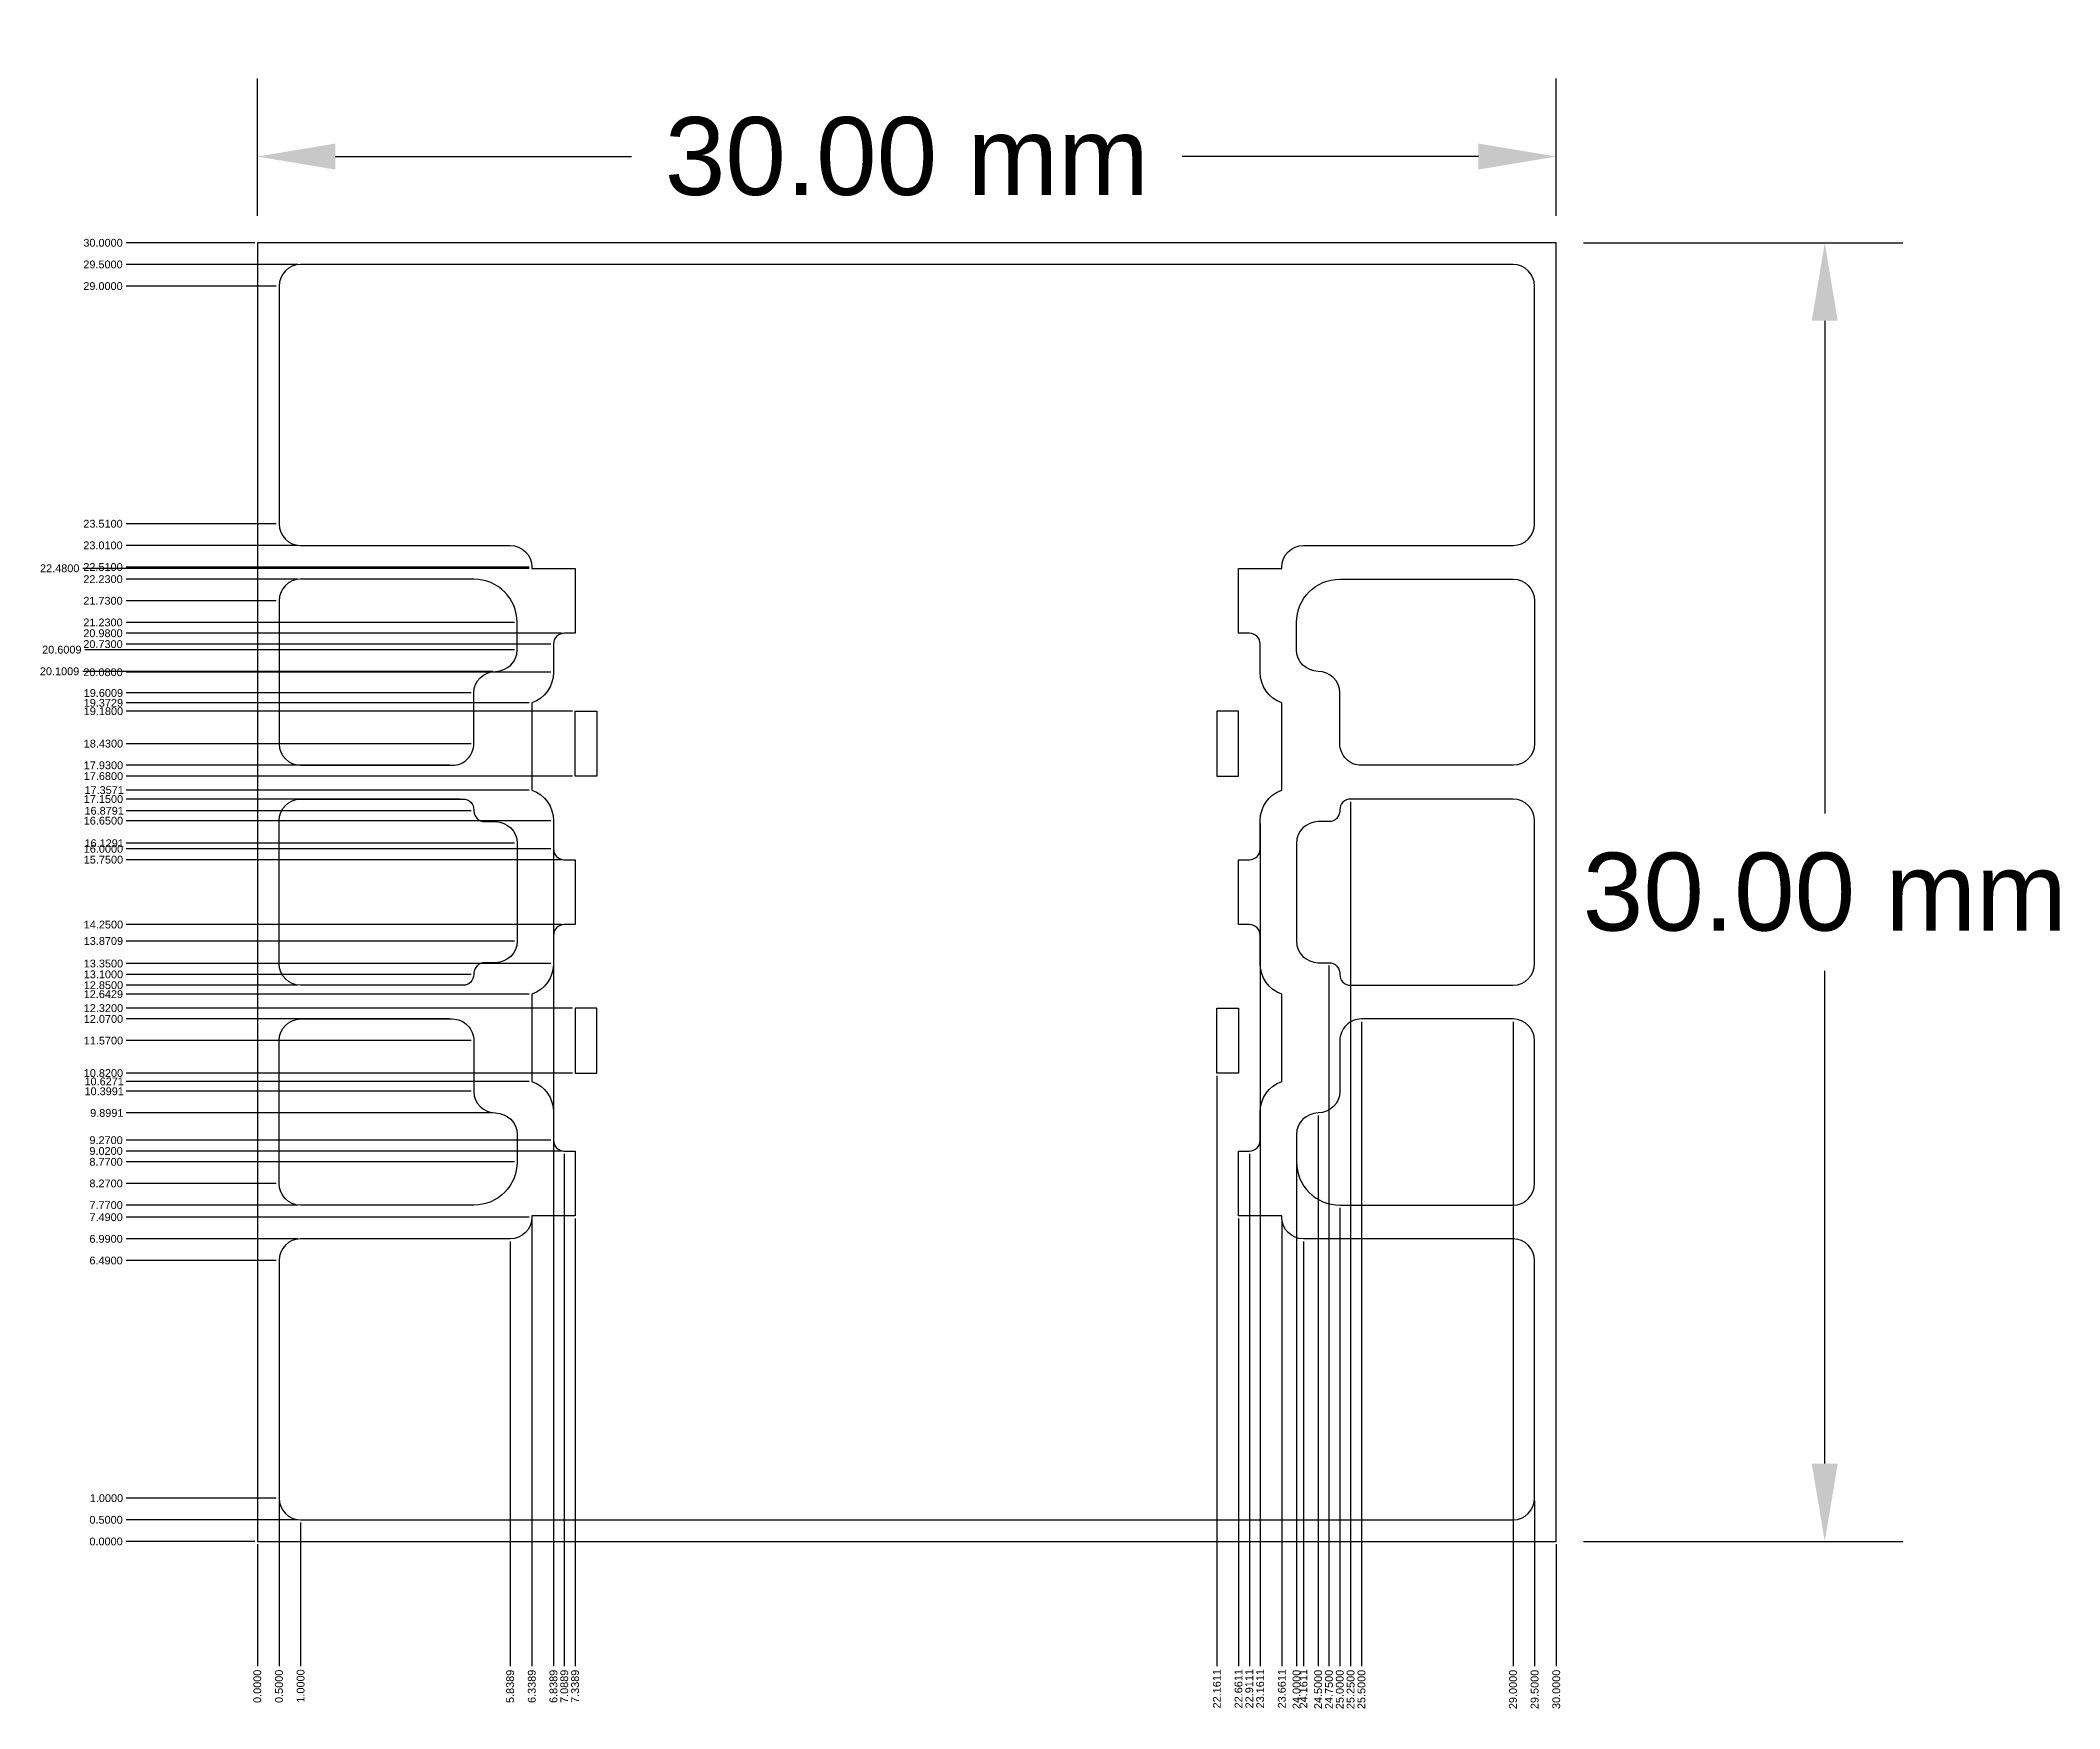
# Model space of a CAD drawing. Header units: inches. Extents: x -5 to 41.6, y -3.9 to 34.7.
import ezdxf

# ---------------------------------------------------------------- set-up
doc = ezdxf.new("R2010")
doc.units = ezdxf.units.IN
doc.header["$MEASUREMENT"] = 0
for name, color, linetype in [('glassOutline', 7, 'Continuous'), ('notes', 3, 'Continuous'), ('TC-etch-lines-chemical', 1, 'Continuous')]:
    doc.layers.add(name, color=color, linetype=linetype)
doc.styles.get("Standard").update_dxf_attribs({"font": 'arial.ttf'})
doc.dimstyles.get("Standard").update_dxf_attribs({"dimtxt": 0.18, "dimasz": 0.18, "dimexe": 0.18, "dimexo": 0.0625, "dimgap": 0.09, "dimtad": 0, "dimtih": 1, "dimtoh": 1, "dimdec": 4, "dimzin": 0, "dimdsep": 46, "dimtxsty": 'Standard', "dimcen": -0.09, "dimadec": 0, "dimazin": 0, "dimtfac": 1, "dimtdec": 4, "dimtofl": 0, "dimtmove": 0, "dimatfit": 3, "dimfxl": 1, "dimtolj": 1, "dimtzin": 0, "dimarcsym": 0})

msp = doc.modelspace()

# ---------------------------------------------------------------- blocks, each defined once
blk = doc.blocks.new('*D1')
at = {"layer": 'Defpoints', "color": 0, "transparency": 16777216}
for p in [(30, 30), (30, 0), (36.2, 0)]:
    blk.add_point(p, dxfattribs=at)
at = {"layer": 'notes', "color": 0, "lineweight": -2, "transparency": 16777216}
for p, q in [((30.625, 30), (38, 30)), ((36.2, 28.2), (36.2, 16.82)), ((36.2, 1.8), (36.2, 13.18)), ((30.625, 0), (38, 0))]:
    blk.add_line(p, q, dxfattribs=at)
at = {"layer": 'notes', "color": 0, "transparency": 16777216}
for points in [[(36.5, 28.2), (35.9, 28.2), (36.2, 30)], [(35.9, 1.8), (36.5, 1.8), (36.2, 0)]]:
    blk.add_solid(points, dxfattribs=at)
at = {"layer": 'notes', "color": 0, "transparency": 16777216, "insert": (36.2, 15), "char_height": 1.8, "attachment_point": 5}
blk.add_mtext('\\A1;30.00 mm', dxfattribs=at)
blk = doc.blocks.new('*D2')
at = {"layer": 'Defpoints', "color": 0, "transparency": 16777216}
for p in [(30, 31.993), (0, 30), (30, 30)]:
    blk.add_point(p, dxfattribs=at)
at = {"layer": 'notes', "color": 0, "lineweight": -2, "transparency": 16777216}
for p, q in [((0, 30.625), (0, 33.793)), ((30, 30.625), (30, 33.793)), ((1.8, 31.993), (8.644, 31.993)), ((28.2, 31.993), (21.356, 31.993))]:
    blk.add_line(p, q, dxfattribs=at)
at = {"layer": 'notes', "color": 0, "transparency": 16777216}
for points in [[(1.8, 32.293), (1.8, 31.693), (0, 31.993)], [(28.2, 31.693), (28.2, 32.293), (30, 31.993)]]:
    blk.add_solid(points, dxfattribs=at)
at = {"layer": 'notes', "color": 0, "transparency": 16777216, "insert": (15, 31.993), "char_height": 1.8, "attachment_point": 5}
blk.add_mtext('\\A1;30.00 mm', dxfattribs=at)
blk = doc.blocks.new('*D148')
at = {"layer": 'Defpoints', "color": 0, "transparency": 16777216}
for p in [(-3.03, 0), (0, 0), (0, 0)]:
    blk.add_point(p, dxfattribs=at)
at = {"layer": 'notes', "color": 0, "lineweight": -2, "transparency": 16777216}
blk.add_line((-0.062, 0), (-3.03, 0), dxfattribs=at)
at = {"layer": 'notes', "color": 0, "transparency": 16777216, "insert": (-3.494, 0), "char_height": 0.18, "attachment_point": 5}
blk.add_mtext('\\A1;0.0000', dxfattribs=at)
blk = doc.blocks.new('*D149')
at = {"layer": 'Defpoints', "color": 0, "transparency": 16777216}
for p in [(-3.03, 0.5), (1, 0.5), (0, 0)]:
    blk.add_point(p, dxfattribs=at)
at = {"layer": 'notes', "color": 0, "lineweight": -2, "transparency": 16777216}
blk.add_line((0.938, 0.5), (-3.03, 0.5), dxfattribs=at)
at = {"layer": 'notes', "color": 0, "transparency": 16777216, "insert": (-3.494, 0.5), "char_height": 0.18, "attachment_point": 5}
blk.add_mtext('\\A1;0.5000', dxfattribs=at)
blk = doc.blocks.new('*D150')
at = {"layer": 'Defpoints', "color": 0, "transparency": 16777216}
for p in [(-3.03, 1), (0.5, 1), (0, 0)]:
    blk.add_point(p, dxfattribs=at)
at = {"layer": 'notes', "color": 0, "lineweight": -2, "transparency": 16777216}
blk.add_line((0.438, 1), (-3.03, 1), dxfattribs=at)
at = {"layer": 'notes', "color": 0, "transparency": 16777216, "insert": (-3.485, 1), "char_height": 0.18, "attachment_point": 5}
blk.add_mtext('\\A1;1.0000', dxfattribs=at)
blk = doc.blocks.new('*D151')
at = {"layer": 'Defpoints', "color": 0, "transparency": 16777216}
for p in [(-3.03, 6.49), (0.5, 6.49), (0, 0)]:
    blk.add_point(p, dxfattribs=at)
at = {"layer": 'notes', "color": 0, "lineweight": -2, "transparency": 16777216}
blk.add_line((0.438, 6.49), (-3.03, 6.49), dxfattribs=at)
at = {"layer": 'notes', "color": 0, "transparency": 16777216, "insert": (-3.494, 6.49), "char_height": 0.18, "attachment_point": 5}
blk.add_mtext('\\A1;6.4900', dxfattribs=at)
blk = doc.blocks.new('*D152')
at = {"layer": 'Defpoints', "color": 0, "transparency": 16777216}
for p in [(-3.03, 6.99), (1, 6.99), (0, 0)]:
    blk.add_point(p, dxfattribs=at)
at = {"layer": 'notes', "color": 0, "lineweight": -2, "transparency": 16777216}
blk.add_line((0.938, 6.99), (-3.03, 6.99), dxfattribs=at)
at = {"layer": 'notes', "color": 0, "transparency": 16777216, "insert": (-3.494, 6.99), "char_height": 0.18, "attachment_point": 5}
blk.add_mtext('\\A1;6.9900', dxfattribs=at)
blk = doc.blocks.new('*D153')
at = {"layer": 'Defpoints', "color": 0, "transparency": 16777216}
for p in [(-3.03, 7.49), (6.339, 7.49), (0, 0)]:
    blk.add_point(p, dxfattribs=at)
at = {"layer": 'notes', "color": 0, "lineweight": -2, "transparency": 16777216}
blk.add_line((6.276, 7.49), (-3.03, 7.49), dxfattribs=at)
at = {"layer": 'notes', "color": 0, "transparency": 16777216, "insert": (-3.493, 7.49), "char_height": 0.18, "attachment_point": 5}
blk.add_mtext('\\A1;7.4900', dxfattribs=at)
blk = doc.blocks.new('*D155')
at = {"layer": 'Defpoints', "color": 0, "transparency": 16777216}
for p in [(-3.03, 7.77), (1, 7.77), (0, 0)]:
    blk.add_point(p, dxfattribs=at)
at = {"layer": 'notes', "color": 0, "lineweight": -2, "transparency": 16777216}
blk.add_line((0.938, 7.77), (-3.03, 7.77), dxfattribs=at)
at = {"layer": 'notes', "color": 0, "transparency": 16777216, "insert": (-3.493, 7.77), "char_height": 0.18, "attachment_point": 5}
blk.add_mtext('\\A1;7.7700', dxfattribs=at)
blk = doc.blocks.new('*D156')
at = {"layer": 'Defpoints', "color": 0, "transparency": 16777216}
for p in [(-3.03, 8.27), (0.5, 8.27), (0, 0)]:
    blk.add_point(p, dxfattribs=at)
at = {"layer": 'notes', "color": 0, "lineweight": -2, "transparency": 16777216}
blk.add_line((0.438, 8.27), (-3.03, 8.27), dxfattribs=at)
at = {"layer": 'notes', "color": 0, "transparency": 16777216, "insert": (-3.494, 8.27), "char_height": 0.18, "attachment_point": 5}
blk.add_mtext('\\A1;8.2700', dxfattribs=at)
blk = doc.blocks.new('*D157')
at = {"layer": 'Defpoints', "color": 0, "transparency": 16777216}
for p in [(-3.03, 8.77), (6, 8.77), (0, 0)]:
    blk.add_point(p, dxfattribs=at)
at = {"layer": 'notes', "color": 0, "lineweight": -2, "transparency": 16777216}
blk.add_line((5.938, 8.77), (-3.03, 8.77), dxfattribs=at)
at = {"layer": 'notes', "color": 0, "transparency": 16777216, "insert": (-3.494, 8.77), "char_height": 0.18, "attachment_point": 5}
blk.add_mtext('\\A1;8.7700', dxfattribs=at)
blk = doc.blocks.new('*D158')
at = {"layer": 'Defpoints', "color": 0, "transparency": 16777216}
for p in [(-3.03, 9.02), (7.089, 9.02), (0, 0)]:
    blk.add_point(p, dxfattribs=at)
at = {"layer": 'notes', "color": 0, "lineweight": -2, "transparency": 16777216}
blk.add_line((7.026, 9.02), (-3.03, 9.02), dxfattribs=at)
at = {"layer": 'notes', "color": 0, "transparency": 16777216, "insert": (-3.494, 9.02), "char_height": 0.18, "attachment_point": 5}
blk.add_mtext('\\A1;9.0200', dxfattribs=at)
blk = doc.blocks.new('*D159')
at = {"layer": 'Defpoints', "color": 0, "transparency": 16777216}
for p in [(-3.03, 9.27), (6.839, 9.27), (0, 0)]:
    blk.add_point(p, dxfattribs=at)
at = {"layer": 'notes', "color": 0, "lineweight": -2, "transparency": 16777216}
blk.add_line((6.776, 9.27), (-3.03, 9.27), dxfattribs=at)
at = {"layer": 'notes', "color": 0, "transparency": 16777216, "insert": (-3.494, 9.27), "char_height": 0.18, "attachment_point": 5}
blk.add_mtext('\\A1;9.2700', dxfattribs=at)
blk = doc.blocks.new('*D161')
at = {"layer": 'Defpoints', "color": 0, "transparency": 16777216}
for p in [(-3.03, 9.899), (5.5, 9.899), (0, 0)]:
    blk.add_point(p, dxfattribs=at)
at = {"layer": 'notes', "color": 0, "lineweight": -2, "transparency": 16777216}
blk.add_line((5.438, 9.899), (-3.03, 9.899), dxfattribs=at)
at = {"layer": 'notes', "color": 0, "transparency": 16777216, "insert": (-3.477, 9.899), "char_height": 0.18, "attachment_point": 5}
blk.add_mtext('\\A1;9.8991', dxfattribs=at)
blk = doc.blocks.new('*D163')
at = {"layer": 'Defpoints', "color": 0, "transparency": 16777216}
for p in [(-3.03, 10.399), (5, 10.399), (0, 0)]:
    blk.add_point(p, dxfattribs=at)
at = {"layer": 'notes', "color": 0, "lineweight": -2, "transparency": 16777216}
blk.add_line((4.938, 10.399), (-3.03, 10.399), dxfattribs=at)
at = {"layer": 'notes', "color": 0, "transparency": 16777216, "insert": (-3.538, 10.399), "char_height": 0.18, "attachment_point": 5}
blk.add_mtext('\\A1;10.3991', dxfattribs=at)
blk = doc.blocks.new('*D164')
at = {"layer": 'Defpoints', "color": 0, "transparency": 16777216}
for p in [(-3.03, 10.627), (6.339, 10.627), (0, 0)]:
    blk.add_point(p, dxfattribs=at)
at = {"layer": 'notes', "color": 0, "lineweight": -2, "transparency": 16777216}
blk.add_line((6.276, 10.627), (-3.03, 10.627), dxfattribs=at)
at = {"layer": 'notes', "color": 0, "transparency": 16777216, "insert": (-3.538, 10.627), "char_height": 0.18, "attachment_point": 5}
blk.add_mtext('\\A1;10.6271', dxfattribs=at)
blk = doc.blocks.new('*D165')
at = {"layer": 'Defpoints', "color": 0, "transparency": 16777216}
for p in [(-3.03, 10.82), (7.339, 10.82), (0, 0)]:
    blk.add_point(p, dxfattribs=at)
at = {"layer": 'notes', "color": 0, "lineweight": -2, "transparency": 16777216}
blk.add_line((7.276, 10.82), (-3.03, 10.82), dxfattribs=at)
at = {"layer": 'notes', "color": 0, "transparency": 16777216, "insert": (-3.555, 10.82), "char_height": 0.18, "attachment_point": 5}
blk.add_mtext('\\A1;10.8200', dxfattribs=at)
blk = doc.blocks.new('*D166')
at = {"layer": 'Defpoints', "color": 0, "transparency": 16777216}
for p in [(-3.03, 11.57), (0.5, 11.57), (0, 0)]:
    blk.add_point(p, dxfattribs=at)
at = {"layer": 'notes', "color": 0, "lineweight": -2, "transparency": 16777216}
blk.add_line((0.438, 11.57), (-3.03, 11.57), dxfattribs=at)
at = {"layer": 'notes', "color": 0, "transparency": 16777216, "insert": (-3.555, 11.57), "char_height": 0.18, "attachment_point": 5}
blk.add_mtext('\\A1;11.5700', dxfattribs=at)
blk = doc.blocks.new('*D167')
at = {"layer": 'Defpoints', "color": 0, "transparency": 16777216}
for p in [(-3.03, 11.57), (5, 11.57), (0, 0)]:
    blk.add_point(p, dxfattribs=at)
at = {"layer": 'notes', "color": 0, "lineweight": -2, "transparency": 16777216}
blk.add_line((4.938, 11.57), (-3.03, 11.57), dxfattribs=at)
at = {"layer": 'notes', "color": 0, "transparency": 16777216, "insert": (-3.555, 11.57), "char_height": 0.18, "attachment_point": 5}
blk.add_mtext('\\A1;11.5700', dxfattribs=at)
blk = doc.blocks.new('*D168')
at = {"layer": 'Defpoints', "color": 0, "transparency": 16777216}
for p in [(-3.03, 12.07), (1, 12.07), (0, 0)]:
    blk.add_point(p, dxfattribs=at)
at = {"layer": 'notes', "color": 0, "lineweight": -2, "transparency": 16777216}
blk.add_line((0.937, 12.07), (-3.03, 12.07), dxfattribs=at)
at = {"layer": 'notes', "color": 0, "transparency": 16777216, "insert": (-3.555, 12.07), "char_height": 0.18, "attachment_point": 5}
blk.add_mtext('\\A1;12.0700', dxfattribs=at)
blk = doc.blocks.new('*D169')
at = {"layer": 'Defpoints', "color": 0, "transparency": 16777216}
for p in [(-3.03, 12.07), (4.5, 12.07), (0, 0)]:
    blk.add_point(p, dxfattribs=at)
at = {"layer": 'notes', "color": 0, "lineweight": -2, "transparency": 16777216}
blk.add_line((4.437, 12.07), (-3.03, 12.07), dxfattribs=at)
at = {"layer": 'notes', "color": 0, "transparency": 16777216, "insert": (-3.555, 12.07), "char_height": 0.18, "attachment_point": 5}
blk.add_mtext('\\A1;12.0700', dxfattribs=at)
blk = doc.blocks.new('*D170')
at = {"layer": 'Defpoints', "color": 0, "transparency": 16777216}
for p in [(-3.03, 12.32), (7.339, 12.32), (0, 0)]:
    blk.add_point(p, dxfattribs=at)
at = {"layer": 'notes', "color": 0, "lineweight": -2, "transparency": 16777216}
blk.add_line((7.276, 12.32), (-3.03, 12.32), dxfattribs=at)
at = {"layer": 'notes', "color": 0, "transparency": 16777216, "insert": (-3.555, 12.32), "char_height": 0.18, "attachment_point": 5}
blk.add_mtext('\\A1;12.3200', dxfattribs=at)
blk = doc.blocks.new('*D171')
at = {"layer": 'Defpoints', "color": 0, "transparency": 16777216}
for p in [(-3.03, 12.643), (6.339, 12.643), (0, 0)]:
    blk.add_point(p, dxfattribs=at)
at = {"layer": 'notes', "color": 0, "lineweight": -2, "transparency": 16777216}
blk.add_line((6.276, 12.643), (-3.03, 12.643), dxfattribs=at)
at = {"layer": 'notes', "color": 0, "transparency": 16777216, "insert": (-3.556, 12.643), "char_height": 0.18, "attachment_point": 5}
blk.add_mtext('\\A1;12.6429', dxfattribs=at)
blk = doc.blocks.new('*D172')
at = {"layer": 'Defpoints', "color": 0, "transparency": 16777216}
for p in [(-3.03, 12.85), (1, 12.85), (0, 0)]:
    blk.add_point(p, dxfattribs=at)
at = {"layer": 'notes', "color": 0, "lineweight": -2, "transparency": 16777216}
blk.add_line((0.938, 12.85), (-3.03, 12.85), dxfattribs=at)
at = {"layer": 'notes', "color": 0, "transparency": 16777216, "insert": (-3.555, 12.85), "char_height": 0.18, "attachment_point": 5}
blk.add_mtext('\\A1;12.8500', dxfattribs=at)
blk = doc.blocks.new('*D173')
at = {"layer": 'Defpoints', "color": 0, "transparency": 16777216}
for p in [(-3.03, 13.1), (5, 13.1), (0, 0)]:
    blk.add_point(p, dxfattribs=at)
at = {"layer": 'notes', "color": 0, "lineweight": -2, "transparency": 16777216}
blk.add_line((4.938, 13.1), (-3.03, 13.1), dxfattribs=at)
at = {"layer": 'notes', "color": 0, "transparency": 16777216, "insert": (-3.555, 13.1), "char_height": 0.18, "attachment_point": 5}
blk.add_mtext('\\A1;13.1000', dxfattribs=at)
blk = doc.blocks.new('*D175')
at = {"layer": 'Defpoints', "color": 0, "transparency": 16777216}
for p in [(-3.03, 13.35), (6.839, 13.35), (0, 0)]:
    blk.add_point(p, dxfattribs=at)
at = {"layer": 'notes', "color": 0, "lineweight": -2, "transparency": 16777216}
blk.add_line((6.776, 13.35), (-3.03, 13.35), dxfattribs=at)
at = {"layer": 'notes', "color": 0, "transparency": 16777216, "insert": (-3.555, 13.35), "char_height": 0.18, "attachment_point": 5}
blk.add_mtext('\\A1;13.3500', dxfattribs=at)
blk = doc.blocks.new('*D176')
at = {"layer": 'Defpoints', "color": 0, "transparency": 16777216}
for p in [(-3.03, 13.35), (0.5, 13.35), (0, 0)]:
    blk.add_point(p, dxfattribs=at)
at = {"layer": 'notes', "color": 0, "lineweight": -2, "transparency": 16777216}
blk.add_line((0.438, 13.35), (-3.03, 13.35), dxfattribs=at)
at = {"layer": 'notes', "color": 0, "transparency": 16777216, "insert": (-3.555, 13.35), "char_height": 0.18, "attachment_point": 5}
blk.add_mtext('\\A1;13.3500', dxfattribs=at)
blk = doc.blocks.new('*D178')
at = {"layer": 'Defpoints', "color": 0, "transparency": 16777216}
for p in [(-3.03, 13.871), (6, 13.871), (0, 0)]:
    blk.add_point(p, dxfattribs=at)
at = {"layer": 'notes', "color": 0, "lineweight": -2, "transparency": 16777216}
blk.add_line((5.938, 13.871), (-3.03, 13.871), dxfattribs=at)
at = {"layer": 'notes', "color": 0, "transparency": 16777216, "insert": (-3.556, 13.871), "char_height": 0.18, "attachment_point": 5}
blk.add_mtext('\\A1;13.8709', dxfattribs=at)
blk = doc.blocks.new('*D180')
at = {"layer": 'Defpoints', "color": 0, "transparency": 16777216}
for p in [(-3.03, 14.25), (7.089, 14.25), (0, 0)]:
    blk.add_point(p, dxfattribs=at)
at = {"layer": 'notes', "color": 0, "lineweight": -2, "transparency": 16777216}
blk.add_line((7.026, 14.25), (-3.03, 14.25), dxfattribs=at)
at = {"layer": 'notes', "color": 0, "transparency": 16777216, "insert": (-3.555, 14.25), "char_height": 0.18, "attachment_point": 5}
blk.add_mtext('\\A1;14.2500', dxfattribs=at)
blk = doc.blocks.new('*D181')
at = {"layer": 'Defpoints', "color": 0, "transparency": 16777216}
for p in [(-3.03, 15.75), (7.089, 15.75), (0, 0)]:
    blk.add_point(p, dxfattribs=at)
at = {"layer": 'notes', "color": 0, "lineweight": -2, "transparency": 16777216}
blk.add_line((7.026, 15.75), (-3.03, 15.75), dxfattribs=at)
at = {"layer": 'notes', "color": 0, "transparency": 16777216, "insert": (-3.555, 15.75), "char_height": 0.18, "attachment_point": 5}
blk.add_mtext('\\A1;15.7500', dxfattribs=at)
blk = doc.blocks.new('*D182')
at = {"layer": 'Defpoints', "color": 0, "transparency": 16777216}
for p in [(-3.03, 16), (6.839, 16), (0, 0)]:
    blk.add_point(p, dxfattribs=at)
at = {"layer": 'notes', "color": 0, "lineweight": -2, "transparency": 16777216}
blk.add_line((6.776, 16), (-3.03, 16), dxfattribs=at)
at = {"layer": 'notes', "color": 0, "transparency": 16777216, "insert": (-3.555, 16), "char_height": 0.18, "attachment_point": 5}
blk.add_mtext('\\A1;16.0000', dxfattribs=at)
blk = doc.blocks.new('*D183')
at = {"layer": 'Defpoints', "color": 0, "transparency": 16777216}
for p in [(-3.03, 16.129), (6, 16.129), (0, 0)]:
    blk.add_point(p, dxfattribs=at)
at = {"layer": 'notes', "color": 0, "lineweight": -2, "transparency": 16777216}
blk.add_line((5.938, 16.129), (-3.03, 16.129), dxfattribs=at)
at = {"layer": 'notes', "color": 0, "transparency": 16777216, "insert": (-3.538, 16.129), "char_height": 0.18, "attachment_point": 5}
blk.add_mtext('\\A1;16.1291', dxfattribs=at)
blk = doc.blocks.new('*D185')
at = {"layer": 'Defpoints', "color": 0, "transparency": 16777216}
for p in [(-3.03, 16.65), (6.839, 16.65), (0, 0)]:
    blk.add_point(p, dxfattribs=at)
at = {"layer": 'notes', "color": 0, "lineweight": -2, "transparency": 16777216}
blk.add_line((6.776, 16.65), (-3.03, 16.65), dxfattribs=at)
at = {"layer": 'notes', "color": 0, "transparency": 16777216, "insert": (-3.555, 16.65), "char_height": 0.18, "attachment_point": 5}
blk.add_mtext('\\A1;16.6500', dxfattribs=at)
blk = doc.blocks.new('*D186')
at = {"layer": 'Defpoints', "color": 0, "transparency": 16777216}
for p in [(-3.03, 16.65), (0.5, 16.65), (0, 0)]:
    blk.add_point(p, dxfattribs=at)
at = {"layer": 'notes', "color": 0, "lineweight": -2, "transparency": 16777216}
blk.add_line((0.438, 16.65), (-3.03, 16.65), dxfattribs=at)
at = {"layer": 'notes', "color": 0, "transparency": 16777216, "insert": (-3.555, 16.65), "char_height": 0.18, "attachment_point": 5}
blk.add_mtext('\\A1;16.6500', dxfattribs=at)
blk = doc.blocks.new('*D187')
at = {"layer": 'Defpoints', "color": 0, "transparency": 16777216}
for p in [(-3.03, 16.879), (5, 16.879), (0, 0)]:
    blk.add_point(p, dxfattribs=at)
at = {"layer": 'notes', "color": 0, "lineweight": -2, "transparency": 16777216}
blk.add_line((4.938, 16.879), (-3.03, 16.879), dxfattribs=at)
at = {"layer": 'notes', "color": 0, "transparency": 16777216, "insert": (-3.538, 16.879), "char_height": 0.18, "attachment_point": 5}
blk.add_mtext('\\A1;16.8791', dxfattribs=at)
blk = doc.blocks.new('*D189')
at = {"layer": 'Defpoints', "color": 0, "transparency": 16777216}
for p in [(-3.03, 17.15), (1, 17.15), (0, 0)]:
    blk.add_point(p, dxfattribs=at)
at = {"layer": 'notes', "color": 0, "lineweight": -2, "transparency": 16777216}
blk.add_line((0.937, 17.15), (-3.03, 17.15), dxfattribs=at)
at = {"layer": 'notes', "color": 0, "transparency": 16777216, "insert": (-3.555, 17.15), "char_height": 0.18, "attachment_point": 5}
blk.add_mtext('\\A1;17.1500', dxfattribs=at)
blk = doc.blocks.new('*D190')
at = {"layer": 'Defpoints', "color": 0, "transparency": 16777216}
for p in [(-3.03, 17.15), (4.75, 17.15), (0, 0)]:
    blk.add_point(p, dxfattribs=at)
at = {"layer": 'notes', "color": 0, "lineweight": -2, "transparency": 16777216}
blk.add_line((4.687, 17.15), (-3.03, 17.15), dxfattribs=at)
at = {"layer": 'notes', "color": 0, "transparency": 16777216, "insert": (-3.555, 17.15), "char_height": 0.18, "attachment_point": 5}
blk.add_mtext('\\A1;17.1500', dxfattribs=at)
blk = doc.blocks.new('*D191')
at = {"layer": 'Defpoints', "color": 0, "transparency": 16777216}
for p in [(-3.03, 17.357), (6.339, 17.357), (0, 0)]:
    blk.add_point(p, dxfattribs=at)
at = {"layer": 'notes', "color": 0, "lineweight": -2, "transparency": 16777216}
blk.add_line((6.276, 17.357), (-3.03, 17.357), dxfattribs=at)
at = {"layer": 'notes', "color": 0, "transparency": 16777216, "insert": (-3.538, 17.357), "char_height": 0.18, "attachment_point": 5}
blk.add_mtext('\\A1;17.3571', dxfattribs=at)
blk = doc.blocks.new('*D192')
at = {"layer": 'Defpoints', "color": 0, "transparency": 16777216}
for p in [(-3.03, 17.68), (7.339, 17.68), (0, 0)]:
    blk.add_point(p, dxfattribs=at)
at = {"layer": 'notes', "color": 0, "lineweight": -2, "transparency": 16777216}
blk.add_line((7.276, 17.68), (-3.03, 17.68), dxfattribs=at)
at = {"layer": 'notes', "color": 0, "transparency": 16777216, "insert": (-3.555, 17.68), "char_height": 0.18, "attachment_point": 5}
blk.add_mtext('\\A1;17.6800', dxfattribs=at)
blk = doc.blocks.new('*D193')
at = {"layer": 'Defpoints', "color": 0, "transparency": 16777216}
for p in [(-3.03, 17.93), (4.5, 17.93), (0, 0)]:
    blk.add_point(p, dxfattribs=at)
at = {"layer": 'notes', "color": 0, "lineweight": -2, "transparency": 16777216}
blk.add_line((4.437, 17.93), (-3.03, 17.93), dxfattribs=at)
at = {"layer": 'notes', "color": 0, "transparency": 16777216, "insert": (-3.555, 17.93), "char_height": 0.18, "attachment_point": 5}
blk.add_mtext('\\A1;17.9300', dxfattribs=at)
blk = doc.blocks.new('*D194')
at = {"layer": 'Defpoints', "color": 0, "transparency": 16777216}
for p in [(-3.03, 17.93), (1, 17.93), (0, 0)]:
    blk.add_point(p, dxfattribs=at)
at = {"layer": 'notes', "color": 0, "lineweight": -2, "transparency": 16777216}
blk.add_line((0.937, 17.93), (-3.03, 17.93), dxfattribs=at)
at = {"layer": 'notes', "color": 0, "transparency": 16777216, "insert": (-3.555, 17.93), "char_height": 0.18, "attachment_point": 5}
blk.add_mtext('\\A1;17.9300', dxfattribs=at)
blk = doc.blocks.new('*D195')
at = {"layer": 'Defpoints', "color": 0, "transparency": 16777216}
for p in [(-3.03, 18.43), (5, 18.43), (0, 0)]:
    blk.add_point(p, dxfattribs=at)
at = {"layer": 'notes', "color": 0, "lineweight": -2, "transparency": 16777216}
blk.add_line((4.938, 18.43), (-3.03, 18.43), dxfattribs=at)
at = {"layer": 'notes', "color": 0, "transparency": 16777216, "insert": (-3.555, 18.43), "char_height": 0.18, "attachment_point": 5}
blk.add_mtext('\\A1;18.4300', dxfattribs=at)
blk = doc.blocks.new('*D196')
at = {"layer": 'Defpoints', "color": 0, "transparency": 16777216}
for p in [(-3.03, 18.43), (0.5, 18.43), (0, 0)]:
    blk.add_point(p, dxfattribs=at)
at = {"layer": 'notes', "color": 0, "lineweight": -2, "transparency": 16777216}
blk.add_line((0.438, 18.43), (-3.03, 18.43), dxfattribs=at)
at = {"layer": 'notes', "color": 0, "transparency": 16777216, "insert": (-3.555, 18.43), "char_height": 0.18, "attachment_point": 5}
blk.add_mtext('\\A1;18.4300', dxfattribs=at)
blk = doc.blocks.new('*D197')
at = {"layer": 'Defpoints', "color": 0, "transparency": 16777216}
for p in [(-3.03, 19.18), (7.339, 19.18), (0, 0)]:
    blk.add_point(p, dxfattribs=at)
at = {"layer": 'notes', "color": 0, "lineweight": -2, "transparency": 16777216}
blk.add_line((7.276, 19.18), (-3.03, 19.18), dxfattribs=at)
at = {"layer": 'notes', "color": 0, "transparency": 16777216, "insert": (-3.555, 19.18), "char_height": 0.18, "attachment_point": 5}
blk.add_mtext('\\A1;19.1800', dxfattribs=at)
blk = doc.blocks.new('*D198')
at = {"layer": 'Defpoints', "color": 0, "transparency": 16777216}
for p in [(-3.03, 19.373), (6.339, 19.373), (0, 0)]:
    blk.add_point(p, dxfattribs=at)
at = {"layer": 'notes', "color": 0, "lineweight": -2, "transparency": 16777216}
blk.add_line((6.276, 19.373), (-3.03, 19.373), dxfattribs=at)
at = {"layer": 'notes', "color": 0, "transparency": 16777216, "insert": (-3.556, 19.373), "char_height": 0.18, "attachment_point": 5}
blk.add_mtext('\\A1;19.3729', dxfattribs=at)
blk = doc.blocks.new('*D199')
at = {"layer": 'Defpoints', "color": 0, "transparency": 16777216}
for p in [(-3.03, 19.601), (5, 19.601), (0, 0)]:
    blk.add_point(p, dxfattribs=at)
at = {"layer": 'notes', "color": 0, "lineweight": -2, "transparency": 16777216}
blk.add_line((4.938, 19.601), (-3.03, 19.601), dxfattribs=at)
at = {"layer": 'notes', "color": 0, "transparency": 16777216, "insert": (-3.556, 19.601), "char_height": 0.18, "attachment_point": 5}
blk.add_mtext('\\A1;19.6009', dxfattribs=at)
blk = doc.blocks.new('*D200')
at = {"layer": 'Defpoints', "color": 0, "transparency": 16777216}
for p in [(-3.03, 20.08), (6.839, 20.08), (0, 0)]:
    blk.add_point(p, dxfattribs=at)
at = {"layer": 'notes', "color": 0, "lineweight": -2, "transparency": 16777216}
blk.add_line((6.776, 20.08), (-3.03, 20.08), dxfattribs=at)
at = {"layer": 'notes', "color": 0, "transparency": 16777216, "insert": (-3.565, 20.08), "char_height": 0.18, "attachment_point": 5}
blk.add_mtext('\\A1;20.0800', dxfattribs=at)
blk = doc.blocks.new('*D201')
at = {"layer": 'Defpoints', "color": 0, "transparency": 16777216}
for p in [(-4.033, 20.101), (5.5, 20.101), (0, 0)]:
    blk.add_point(p, dxfattribs=at)
at = {"layer": 'notes', "color": 0, "lineweight": -2, "transparency": 16777216}
blk.add_line((5.438, 20.101), (-4.033, 20.101), dxfattribs=at)
at = {"layer": 'notes', "color": 0, "transparency": 16777216, "insert": (-4.568, 20.101), "char_height": 0.18, "attachment_point": 5}
blk.add_mtext('\\A1;20.1009', dxfattribs=at)
blk = doc.blocks.new('*D202')
at = {"layer": 'Defpoints', "color": 0, "transparency": 16777216}
for p in [(-3.981, 20.601), (6, 20.601), (0, 0)]:
    blk.add_point(p, dxfattribs=at)
at = {"layer": 'notes', "color": 0, "lineweight": -2, "transparency": 16777216}
blk.add_line((5.938, 20.601), (-3.981, 20.601), dxfattribs=at)
at = {"layer": 'notes', "color": 0, "transparency": 16777216, "insert": (-4.516, 20.601), "char_height": 0.18, "attachment_point": 5}
blk.add_mtext('\\A1;20.6009', dxfattribs=at)
blk = doc.blocks.new('*D203')
at = {"layer": 'Defpoints', "color": 0, "transparency": 16777216}
for p in [(-3.03, 20.73), (6.839, 20.73), (0, 0)]:
    blk.add_point(p, dxfattribs=at)
at = {"layer": 'notes', "color": 0, "lineweight": -2, "transparency": 16777216}
blk.add_line((6.776, 20.73), (-3.03, 20.73), dxfattribs=at)
at = {"layer": 'notes', "color": 0, "transparency": 16777216, "insert": (-3.565, 20.73), "char_height": 0.18, "attachment_point": 5}
blk.add_mtext('\\A1;20.7300', dxfattribs=at)
blk = doc.blocks.new('*D204')
at = {"layer": 'Defpoints', "color": 0, "transparency": 16777216}
for p in [(-3.03, 20.98), (7.089, 20.98), (0, 0)]:
    blk.add_point(p, dxfattribs=at)
at = {"layer": 'notes', "color": 0, "lineweight": -2, "transparency": 16777216}
blk.add_line((7.026, 20.98), (-3.03, 20.98), dxfattribs=at)
at = {"layer": 'notes', "color": 0, "transparency": 16777216, "insert": (-3.565, 20.98), "char_height": 0.18, "attachment_point": 5}
blk.add_mtext('\\A1;20.9800', dxfattribs=at)
blk = doc.blocks.new('*D205')
at = {"layer": 'Defpoints', "color": 0, "transparency": 16777216}
for p in [(-3.03, 21.23), (6, 21.23), (0, 0)]:
    blk.add_point(p, dxfattribs=at)
at = {"layer": 'notes', "color": 0, "lineweight": -2, "transparency": 16777216}
blk.add_line((5.938, 21.23), (-3.03, 21.23), dxfattribs=at)
at = {"layer": 'notes', "color": 0, "transparency": 16777216, "insert": (-3.565, 21.23), "char_height": 0.18, "attachment_point": 5}
blk.add_mtext('\\A1;21.2300', dxfattribs=at)
blk = doc.blocks.new('*D206')
at = {"layer": 'Defpoints', "color": 0, "transparency": 16777216}
for p in [(-3.03, 21.73), (0.5, 21.73), (0, 0)]:
    blk.add_point(p, dxfattribs=at)
at = {"layer": 'notes', "color": 0, "lineweight": -2, "transparency": 16777216}
blk.add_line((0.438, 21.73), (-3.03, 21.73), dxfattribs=at)
at = {"layer": 'notes', "color": 0, "transparency": 16777216, "insert": (-3.565, 21.73), "char_height": 0.18, "attachment_point": 5}
blk.add_mtext('\\A1;21.7300', dxfattribs=at)
blk = doc.blocks.new('*D207')
at = {"layer": 'Defpoints', "color": 0, "transparency": 16777216}
for p in [(-3.03, 22.23), (1, 22.23), (0, 0)]:
    blk.add_point(p, dxfattribs=at)
at = {"layer": 'notes', "color": 0, "lineweight": -2, "transparency": 16777216}
blk.add_line((0.938, 22.23), (-3.03, 22.23), dxfattribs=at)
at = {"layer": 'notes', "color": 0, "transparency": 16777216, "insert": (-3.565, 22.23), "char_height": 0.18, "attachment_point": 5}
blk.add_mtext('\\A1;22.2300', dxfattribs=at)
blk = doc.blocks.new('*D208')
at = {"layer": 'Defpoints', "color": 0, "transparency": 16777216}
for p in [(-4.03, 22.48), (6.339, 22.48), (0, 0)]:
    blk.add_point(p, dxfattribs=at)
at = {"layer": 'notes', "color": 0, "lineweight": -2, "transparency": 16777216}
blk.add_line((6.276, 22.48), (-4.03, 22.48), dxfattribs=at)
at = {"layer": 'notes', "color": 0, "transparency": 16777216, "insert": (-4.564, 22.48), "char_height": 0.18, "attachment_point": 5}
blk.add_mtext('\\A1;22.4800', dxfattribs=at)
blk = doc.blocks.new('*D209')
at = {"layer": 'Defpoints', "color": 0, "transparency": 16777216}
for p in [(-3.03, 22.51), (6.339, 22.51), (0, 0)]:
    blk.add_point(p, dxfattribs=at)
at = {"layer": 'notes', "color": 0, "lineweight": -2, "transparency": 16777216}
blk.add_line((6.276, 22.51), (-3.03, 22.51), dxfattribs=at)
at = {"layer": 'notes', "color": 0, "transparency": 16777216, "insert": (-3.565, 22.51), "char_height": 0.18, "attachment_point": 5}
blk.add_mtext('\\A1;22.5100', dxfattribs=at)
blk = doc.blocks.new('*D210')
at = {"layer": 'Defpoints', "color": 0, "transparency": 16777216}
for p in [(-3.03, 23.01), (1, 23.01), (0, 0)]:
    blk.add_point(p, dxfattribs=at)
at = {"layer": 'notes', "color": 0, "lineweight": -2, "transparency": 16777216}
blk.add_line((0.938, 23.01), (-3.03, 23.01), dxfattribs=at)
at = {"layer": 'notes', "color": 0, "transparency": 16777216, "insert": (-3.565, 23.01), "char_height": 0.18, "attachment_point": 5}
blk.add_mtext('\\A1;23.0100', dxfattribs=at)
blk = doc.blocks.new('*D211')
at = {"layer": 'Defpoints', "color": 0, "transparency": 16777216}
for p in [(-3.03, 23.51), (0.5, 23.51), (0, 0)]:
    blk.add_point(p, dxfattribs=at)
at = {"layer": 'notes', "color": 0, "lineweight": -2, "transparency": 16777216}
blk.add_line((0.438, 23.51), (-3.03, 23.51), dxfattribs=at)
at = {"layer": 'notes', "color": 0, "transparency": 16777216, "insert": (-3.565, 23.51), "char_height": 0.18, "attachment_point": 5}
blk.add_mtext('\\A1;23.5100', dxfattribs=at)
blk = doc.blocks.new('*D212')
at = {"layer": 'Defpoints', "color": 0, "transparency": 16777216}
for p in [(-3.03, 29), (0.5, 29), (0, 0)]:
    blk.add_point(p, dxfattribs=at)
at = {"layer": 'notes', "color": 0, "lineweight": -2, "transparency": 16777216}
blk.add_line((0.438, 29), (-3.03, 29), dxfattribs=at)
at = {"layer": 'notes', "color": 0, "transparency": 16777216, "insert": (-3.565, 29), "char_height": 0.18, "attachment_point": 5}
blk.add_mtext('\\A1;29.0000', dxfattribs=at)
blk = doc.blocks.new('*D213')
at = {"layer": 'Defpoints', "color": 0, "transparency": 16777216}
for p in [(-3.03, 29.5), (1, 29.5), (0, 0)]:
    blk.add_point(p, dxfattribs=at)
at = {"layer": 'notes', "color": 0, "lineweight": -2, "transparency": 16777216}
blk.add_line((0.938, 29.5), (-3.03, 29.5), dxfattribs=at)
at = {"layer": 'notes', "color": 0, "transparency": 16777216, "insert": (-3.565, 29.5), "char_height": 0.18, "attachment_point": 5}
blk.add_mtext('\\A1;29.5000', dxfattribs=at)
blk = doc.blocks.new('*D214')
at = {"layer": 'Defpoints', "color": 0, "transparency": 16777216}
for p in [(-3.03, 30), (0, 30), (0, 0)]:
    blk.add_point(p, dxfattribs=at)
at = {"layer": 'notes', "color": 0, "lineweight": -2, "transparency": 16777216}
blk.add_line((-0.062, 30), (-3.03, 30), dxfattribs=at)
at = {"layer": 'notes', "color": 0, "transparency": 16777216, "insert": (-3.564, 30), "char_height": 0.18, "attachment_point": 5}
blk.add_mtext('\\A1;30.0000', dxfattribs=at)
blk = doc.blocks.new('*D215')
at = {"layer": 'Defpoints', "color": 0, "transparency": 16777216}
for p in [(0, 0), (0, 0), (0, -2.883)]:
    blk.add_point(p, dxfattribs=at)
at = {"layer": 'notes', "color": 0, "lineweight": -2, "transparency": 16777216}
blk.add_line((0, -0.062), (0, -2.883), dxfattribs=at)
at = {"layer": 'notes', "color": 0, "transparency": 16777216, "insert": (0, -3.346), "char_height": 0.18, "attachment_point": 5, "rotation": 90}
blk.add_mtext('\\A1;0.0000', dxfattribs=at)
blk = doc.blocks.new('*D216')
at = {"layer": 'Defpoints', "color": 0, "transparency": 16777216}
for p in [(0.5, 1), (0, 0), (0.5, -2.883)]:
    blk.add_point(p, dxfattribs=at)
at = {"layer": 'notes', "color": 0, "lineweight": -2, "transparency": 16777216}
blk.add_line((0.5, 0.937), (0.5, -2.883), dxfattribs=at)
at = {"layer": 'notes', "color": 0, "transparency": 16777216, "insert": (0.5, -3.346), "char_height": 0.18, "attachment_point": 5, "rotation": 90}
blk.add_mtext('\\A1;0.5000', dxfattribs=at)
blk = doc.blocks.new('*D217')
at = {"layer": 'Defpoints', "color": 0, "transparency": 16777216}
for p in [(1, 0.5), (0, 0), (1, -2.883)]:
    blk.add_point(p, dxfattribs=at)
at = {"layer": 'notes', "color": 0, "lineweight": -2, "transparency": 16777216}
blk.add_line((1, 0.437), (1, -2.883), dxfattribs=at)
at = {"layer": 'notes', "color": 0, "transparency": 16777216, "insert": (1, -3.338), "char_height": 0.18, "attachment_point": 5, "rotation": 90}
blk.add_mtext('\\A1;1.0000', dxfattribs=at)
blk = doc.blocks.new('*D218')
at = {"layer": 'Defpoints', "color": 0, "transparency": 16777216}
for p in [(5.839, 6.99), (0, 0), (5.839, -2.883)]:
    blk.add_point(p, dxfattribs=at)
at = {"layer": 'notes', "color": 0, "lineweight": -2, "transparency": 16777216}
blk.add_line((5.839, 6.927), (5.839, -2.883), dxfattribs=at)
at = {"layer": 'notes', "color": 0, "transparency": 16777216, "insert": (5.839, -3.347), "char_height": 0.18, "attachment_point": 5, "rotation": 90}
blk.add_mtext('\\A1;5.8389', dxfattribs=at)
blk = doc.blocks.new('*D219')
at = {"layer": 'Defpoints', "color": 0, "transparency": 16777216}
for p in [(6.339, 7.49), (0, 0), (6.339, -2.883)]:
    blk.add_point(p, dxfattribs=at)
at = {"layer": 'notes', "color": 0, "lineweight": -2, "transparency": 16777216}
blk.add_line((6.339, 7.427), (6.339, -2.883), dxfattribs=at)
at = {"layer": 'notes', "color": 0, "transparency": 16777216, "insert": (6.339, -3.347), "char_height": 0.18, "attachment_point": 5, "rotation": 90}
blk.add_mtext('\\A1;6.3389', dxfattribs=at)
blk = doc.blocks.new('*D220')
at = {"layer": 'Defpoints', "color": 0, "transparency": 16777216}
for p in [(6.839, 9.27), (0, 0), (6.839, -2.883)]:
    blk.add_point(p, dxfattribs=at)
at = {"layer": 'notes', "color": 0, "lineweight": -2, "transparency": 16777216}
blk.add_line((6.839, 9.208), (6.839, -2.883), dxfattribs=at)
at = {"layer": 'notes', "color": 0, "transparency": 16777216, "insert": (6.839, -3.347), "char_height": 0.18, "attachment_point": 5, "rotation": 90}
blk.add_mtext('\\A1;6.8389', dxfattribs=at)
blk = doc.blocks.new('*D221')
at = {"layer": 'Defpoints', "color": 0, "transparency": 16777216}
for p in [(6.839, 16.65), (0, 0), (6.839, -2.883)]:
    blk.add_point(p, dxfattribs=at)
at = {"layer": 'notes', "color": 0, "lineweight": -2, "transparency": 16777216}
blk.add_line((6.839, 16.587), (6.839, -2.883), dxfattribs=at)
at = {"layer": 'notes', "color": 0, "transparency": 16777216, "insert": (6.839, -3.347), "char_height": 0.18, "attachment_point": 5, "rotation": 90}
blk.add_mtext('\\A1;6.8389', dxfattribs=at)
blk = doc.blocks.new('*D222')
at = {"layer": 'Defpoints', "color": 0, "transparency": 16777216}
for p in [(7.089, 9.02), (0, 0), (7.089, -2.883)]:
    blk.add_point(p, dxfattribs=at)
at = {"layer": 'notes', "color": 0, "lineweight": -2, "transparency": 16777216}
blk.add_line((7.089, 8.958), (7.089, -2.883), dxfattribs=at)
at = {"layer": 'notes', "color": 0, "transparency": 16777216, "insert": (7.089, -3.346), "char_height": 0.18, "attachment_point": 5, "rotation": 90}
blk.add_mtext('\\A1;7.0889', dxfattribs=at)
blk = doc.blocks.new('*D223')
at = {"layer": 'Defpoints', "color": 0, "transparency": 16777216}
for p in [(7.339, 7.52), (0, 0), (7.339, -2.883)]:
    blk.add_point(p, dxfattribs=at)
at = {"layer": 'notes', "color": 0, "lineweight": -2, "transparency": 16777216}
blk.add_line((7.339, 7.458), (7.339, -2.883), dxfattribs=at)
at = {"layer": 'notes', "color": 0, "transparency": 16777216, "insert": (7.339, -3.346), "char_height": 0.18, "attachment_point": 5, "rotation": 90}
blk.add_mtext('\\A1;7.3389', dxfattribs=at)
blk = doc.blocks.new('*D224')
at = {"layer": 'Defpoints', "color": 0, "transparency": 16777216}
for p in [(22.161, 10.82), (0, 0), (22.161, -2.883)]:
    blk.add_point(p, dxfattribs=at)
at = {"layer": 'notes', "color": 0, "lineweight": -2, "transparency": 16777216}
blk.add_line((22.161, 10.758), (22.161, -2.883), dxfattribs=at)
at = {"layer": 'notes', "color": 0, "transparency": 16777216, "insert": (22.161, -3.401), "char_height": 0.18, "attachment_point": 5, "rotation": 90}
blk.add_mtext('\\A1;22.1611', dxfattribs=at)
blk = doc.blocks.new('*D225')
at = {"layer": 'Defpoints', "color": 0, "transparency": 16777216}
for p in [(22.661, 7.52), (0, 0), (22.661, -2.883)]:
    blk.add_point(p, dxfattribs=at)
at = {"layer": 'notes', "color": 0, "lineweight": -2, "transparency": 16777216}
blk.add_line((22.661, 7.458), (22.661, -2.883), dxfattribs=at)
at = {"layer": 'notes', "color": 0, "transparency": 16777216, "insert": (22.661, -3.401), "char_height": 0.18, "attachment_point": 5, "rotation": 90}
blk.add_mtext('\\A1;22.6611', dxfattribs=at)
blk = doc.blocks.new('*D226')
at = {"layer": 'Defpoints', "color": 0, "transparency": 16777216}
for p in [(22.911, 9.02), (0, 0), (22.911, -2.883)]:
    blk.add_point(p, dxfattribs=at)
at = {"layer": 'notes', "color": 0, "lineweight": -2, "transparency": 16777216}
blk.add_line((22.911, 8.958), (22.911, -2.883), dxfattribs=at)
at = {"layer": 'notes', "color": 0, "transparency": 16777216, "insert": (22.911, -3.401), "char_height": 0.18, "attachment_point": 5, "rotation": 90}
blk.add_mtext('\\A1;22.9111', dxfattribs=at)
blk = doc.blocks.new('*D227')
at = {"layer": 'Defpoints', "color": 0, "transparency": 16777216}
for p in [(23.161, 16.65), (0, 0), (23.161, -2.883)]:
    blk.add_point(p, dxfattribs=at)
at = {"layer": 'notes', "color": 0, "lineweight": -2, "transparency": 16777216}
blk.add_line((23.161, 16.587), (23.161, -2.883), dxfattribs=at)
at = {"layer": 'notes', "color": 0, "transparency": 16777216, "insert": (23.161, -3.401), "char_height": 0.18, "attachment_point": 5, "rotation": 90}
blk.add_mtext('\\A1;23.1611', dxfattribs=at)
blk = doc.blocks.new('*D228')
at = {"layer": 'Defpoints', "color": 0, "transparency": 16777216}
for p in [(23.161, 9.27), (0, 0), (23.161, -2.883)]:
    blk.add_point(p, dxfattribs=at)
at = {"layer": 'notes', "color": 0, "lineweight": -2, "transparency": 16777216}
blk.add_line((23.161, 9.208), (23.161, -2.883), dxfattribs=at)
at = {"layer": 'notes', "color": 0, "transparency": 16777216, "insert": (23.161, -3.401), "char_height": 0.18, "attachment_point": 5, "rotation": 90}
blk.add_mtext('\\A1;23.1611', dxfattribs=at)
blk = doc.blocks.new('*D229')
at = {"layer": 'Defpoints', "color": 0, "transparency": 16777216}
for p in [(23.661, 7.49), (0, 0), (23.661, -2.883)]:
    blk.add_point(p, dxfattribs=at)
at = {"layer": 'notes', "color": 0, "lineweight": -2, "transparency": 16777216}
blk.add_line((23.661, 7.427), (23.661, -2.883), dxfattribs=at)
at = {"layer": 'notes', "color": 0, "transparency": 16777216, "insert": (23.661, -3.401), "char_height": 0.18, "attachment_point": 5, "rotation": 90}
blk.add_mtext('\\A1;23.6611', dxfattribs=at)
blk = doc.blocks.new('*D230')
at = {"layer": 'Defpoints', "color": 0, "transparency": 16777216}
for p in [(24, 8.77), (0, 0), (24, -2.883)]:
    blk.add_point(p, dxfattribs=at)
at = {"layer": 'notes', "color": 0, "lineweight": -2, "transparency": 16777216}
blk.add_line((24, 8.708), (24, -2.883), dxfattribs=at)
at = {"layer": 'notes', "color": 0, "transparency": 16777216, "insert": (24, -3.418), "char_height": 0.18, "attachment_point": 5, "rotation": 90}
blk.add_mtext('\\A1;24.0000', dxfattribs=at)
blk = doc.blocks.new('*D231')
at = {"layer": 'Defpoints', "color": 0, "transparency": 16777216}
for p in [(24.161, 6.99), (0, 0), (24.161, -2.883)]:
    blk.add_point(p, dxfattribs=at)
at = {"layer": 'notes', "color": 0, "lineweight": -2, "transparency": 16777216}
blk.add_line((24.161, 6.927), (24.161, -2.883), dxfattribs=at)
at = {"layer": 'notes', "color": 0, "transparency": 16777216, "insert": (24.161, -3.401), "char_height": 0.18, "attachment_point": 5, "rotation": 90}
blk.add_mtext('\\A1;24.1611', dxfattribs=at)
blk = doc.blocks.new('*D232')
at = {"layer": 'Defpoints', "color": 0, "transparency": 16777216}
for p in [(24.5, 9.899), (0, 0), (24.5, -2.883)]:
    blk.add_point(p, dxfattribs=at)
at = {"layer": 'notes', "color": 0, "lineweight": -2, "transparency": 16777216}
blk.add_line((24.5, 9.837), (24.5, -2.883), dxfattribs=at)
at = {"layer": 'notes', "color": 0, "transparency": 16777216, "insert": (24.5, -3.418), "char_height": 0.18, "attachment_point": 5, "rotation": 90}
blk.add_mtext('\\A1;24.5000', dxfattribs=at)
blk = doc.blocks.new('*D233')
at = {"layer": 'Defpoints', "color": 0, "transparency": 16777216}
for p in [(24.75, 13.371), (0, 0), (24.75, -2.883)]:
    blk.add_point(p, dxfattribs=at)
at = {"layer": 'notes', "color": 0, "lineweight": -2, "transparency": 16777216}
blk.add_line((24.75, 13.308), (24.75, -2.883), dxfattribs=at)
at = {"layer": 'notes', "color": 0, "transparency": 16777216, "insert": (24.75, -3.418), "char_height": 0.18, "attachment_point": 5, "rotation": 90}
blk.add_mtext('\\A1;24.7500', dxfattribs=at)
blk = doc.blocks.new('*D234')
at = {"layer": 'Defpoints', "color": 0, "transparency": 16777216}
for p in [(25, 7.77), (0, 0), (25, -2.883)]:
    blk.add_point(p, dxfattribs=at)
at = {"layer": 'notes', "color": 0, "lineweight": -2, "transparency": 16777216}
blk.add_line((25, 7.708), (25, -2.883), dxfattribs=at)
at = {"layer": 'notes', "color": 0, "transparency": 16777216, "insert": (25, -3.418), "char_height": 0.18, "attachment_point": 5, "rotation": 90}
blk.add_mtext('\\A1;25.0000', dxfattribs=at)
blk = doc.blocks.new('*D235')
at = {"layer": 'Defpoints', "color": 0, "transparency": 16777216}
for p in [(25.25, 12.85), (0, 0), (25.25, -2.883)]:
    blk.add_point(p, dxfattribs=at)
at = {"layer": 'notes', "color": 0, "lineweight": -2, "transparency": 16777216}
blk.add_line((25.25, 12.788), (25.25, -2.883), dxfattribs=at)
at = {"layer": 'notes', "color": 0, "transparency": 16777216, "insert": (25.25, -3.418), "char_height": 0.18, "attachment_point": 5, "rotation": 90}
blk.add_mtext('\\A1;25.2500', dxfattribs=at)
blk = doc.blocks.new('*D236')
at = {"layer": 'Defpoints', "color": 0, "transparency": 16777216}
for p in [(25.25, 17.15), (0, 0), (25.25, -2.883)]:
    blk.add_point(p, dxfattribs=at)
at = {"layer": 'notes', "color": 0, "lineweight": -2, "transparency": 16777216}
blk.add_line((25.25, 17.088), (25.25, -2.883), dxfattribs=at)
at = {"layer": 'notes', "color": 0, "transparency": 16777216, "insert": (25.25, -3.418), "char_height": 0.18, "attachment_point": 5, "rotation": 90}
blk.add_mtext('\\A1;25.2500', dxfattribs=at)
blk = doc.blocks.new('*D237')
at = {"layer": 'Defpoints', "color": 0, "transparency": 16777216}
for p in [(25.5, 12.07), (0, 0), (25.5, -2.883)]:
    blk.add_point(p, dxfattribs=at)
at = {"layer": 'notes', "color": 0, "lineweight": -2, "transparency": 16777216}
blk.add_line((25.5, 12.008), (25.5, -2.883), dxfattribs=at)
at = {"layer": 'notes', "color": 0, "transparency": 16777216, "insert": (25.5, -3.418), "char_height": 0.18, "attachment_point": 5, "rotation": 90}
blk.add_mtext('\\A1;25.5000', dxfattribs=at)
blk = doc.blocks.new('*D238')
at = {"layer": 'Defpoints', "color": 0, "transparency": 16777216}
for p in [(29, 0.5), (0, 0), (29, -2.883)]:
    blk.add_point(p, dxfattribs=at)
at = {"layer": 'notes', "color": 0, "lineweight": -2, "transparency": 16777216}
blk.add_line((29, 0.437), (29, -2.883), dxfattribs=at)
at = {"layer": 'notes', "color": 0, "transparency": 16777216, "insert": (29, -3.418), "char_height": 0.18, "attachment_point": 5, "rotation": 90}
blk.add_mtext('\\A1;29.0000', dxfattribs=at)
blk = doc.blocks.new('*D239')
at = {"layer": 'Defpoints', "color": 0, "transparency": 16777216}
for p in [(29, 12.07), (0, 0), (29, -2.883)]:
    blk.add_point(p, dxfattribs=at)
at = {"layer": 'notes', "color": 0, "lineweight": -2, "transparency": 16777216}
blk.add_line((29, 12.007), (29, -2.883), dxfattribs=at)
at = {"layer": 'notes', "color": 0, "transparency": 16777216, "insert": (29, -3.418), "char_height": 0.18, "attachment_point": 5, "rotation": 90}
blk.add_mtext('\\A1;29.0000', dxfattribs=at)
blk = doc.blocks.new('*D240')
at = {"layer": 'Defpoints', "color": 0, "transparency": 16777216}
for p in [(29.5, 1), (0, 0), (29.5, -2.883)]:
    blk.add_point(p, dxfattribs=at)
at = {"layer": 'notes', "color": 0, "lineweight": -2, "transparency": 16777216}
blk.add_line((29.5, 0.937), (29.5, -2.883), dxfattribs=at)
at = {"layer": 'notes', "color": 0, "transparency": 16777216, "insert": (29.5, -3.418), "char_height": 0.18, "attachment_point": 5, "rotation": 90}
blk.add_mtext('\\A1;29.5000', dxfattribs=at)
blk = doc.blocks.new('*D241')
at = {"layer": 'Defpoints', "color": 0, "transparency": 16777216}
for p in [(0, 0), (30, 0), (30, -2.883)]:
    blk.add_point(p, dxfattribs=at)
at = {"layer": 'notes', "color": 0, "lineweight": -2, "transparency": 16777216}
blk.add_line((30, -0.062), (30, -2.883), dxfattribs=at)
at = {"layer": 'notes', "color": 0, "transparency": 16777216, "insert": (30, -3.416), "char_height": 0.18, "attachment_point": 5, "rotation": 90}
blk.add_mtext('\\A1;30.0000', dxfattribs=at)

# ---------------------------------------------------------------- dimensions: what is measured, and where the dimension line sits
at = {"layer": 'notes'}
dim = msp.add_linear_dim(base=(30, 31.9929), p1=(0, 30), p2=(30, 30), dimstyle='Standard', override={"dimdec": 2, "dimpost": ' mm'}, dxfattribs=at)
dim.commit()
dim.dimension.update_dxf_attribs({"geometry": '*D2', "text_midpoint": (15, 31.9929)})
for feature_location, offset, dtype, picture, middle in [((0, 30), (-3.03042, 0), 0, '*D214', (-3.5636, 30)), ((1, 29.5), (-4.03042, 0), 0, '*D213', (-3.5652, 29.5)), ((0.5, 29), (-3.53042, 0), 0, '*D212', (-3.5652, 29)), ((0.5, 23.51), (-3.53042, 0), 0, '*D211', (-3.5652, 23.51)), ((1, 23.01), (-4.03042, 0), 0, '*D210', (-3.5652, 23.01)), ((6.33886, 22.48), (-10.36856, 0), 0, '*D208', (-4.56449, 22.48)), ((6.33886, 22.51), (-9.36927, 0), 0, '*D209', (-3.5652, 22.51)), ((1, 22.23), (-4.03042, 0), 0, '*D207', (-3.5652, 22.23)), ((0.5, 21.73), (-3.53042, 0), 0, '*D206', (-3.5652, 21.73)), ((6, 21.23), (-9.03042, 0), 0, '*D205', (-3.5652, 21.23)), ((7.08886, 20.98), (-10.11927, 0), 0, '*D204', (-3.5652, 20.98)), ((6, 20.6009), (-9.98057, 0), 0, '*D202', (-4.51584, 20.6009)), ((6.83886, 20.73), (-9.86927, 0), 0, '*D203', (-3.5652, 20.73)), ((5.5, 20.1009), (-9.53271, 0), 0, '*D201', (-4.56798, 20.1009)), ((6.83886, 20.08), (-9.86927, 0), 0, '*D200', (-3.5652, 20.08)), ((5, 19.6009), (-8.03042, 0), 0, '*D199', (-3.55568, 19.6009)), ((6.33886, 19.37289), (-9.36927, 0), 0, '*D198', (-3.55568, 19.37289)), ((7.33886, 19.18), (-10.36927, 0), 0, '*D197', (-3.55519, 19.18)), ((5, 18.43), (-8.03042, 0), 0, '*D195', (-3.55519, 18.43)), ((0.5, 18.43), (-3.53042, 0), 0, '*D196', (-3.55519, 18.43)), ((4.5, 17.93), (-7.53042, 0), 0, '*D193', (-3.55519, 17.93)), ((1, 17.93), (-4.03042, 0), 0, '*D194', (-3.55519, 17.93)), ((7.33886, 17.68), (-10.36927, 0), 0, '*D192', (-3.55519, 17.68)), ((1, 17.15), (-4.03042, 0), 0, '*D189', (-3.55519, 17.15)), ((4.75, 17.15), (-7.78042, 0), 0, '*D190', (-3.55519, 17.15)), ((6.33886, 17.3571), (-9.36927, 0), 0, '*D191', (-3.53813, 17.3571)), ((5, 16.87909), (-8.03042, 0), 0, '*D187', (-3.53813, 16.87909)), ((25.25, 17.15), (0, -20.03297), 1, '*D236', (25.25, -3.41775)), ((0.5, 16.65), (-3.53042, 0), 0, '*D186', (-3.55519, 16.65)), ((6.83886, 16.65), (-9.86927, 0), 0, '*D185', (-3.55519, 16.65)), ((6.83886, 16.65), (0, -19.53297), 1, '*D221', (6.83886, -3.34727)), ((23.16114, 16.65), (0, -19.53297), 1, '*D227', (23.16114, -3.40069)), ((6.83886, 16), (-9.86927, 0), 0, '*D182', (-3.55519, 16)), ((7.08886, 15.75), (-10.11927, 0), 0, '*D181', (-3.55519, 15.75)), ((6, 16.12909), (-9.03042, 0), 0, '*D183', (-3.53813, 16.12909)), ((7.08886, 14.25), (-10.11927, 0), 0, '*D180', (-3.55519, 14.25)), ((6, 13.8709), (-9.03042, 0), 0, '*D178', (-3.55568, 13.8709)), ((6.83886, 13.35), (-9.86927, 0), 0, '*D175', (-3.55519, 13.35)), ((0.5, 13.35), (-3.53042, 0), 0, '*D176', (-3.55519, 13.35)), ((5, 13.1), (-8.03042, 0), 0, '*D173', (-3.55519, 13.1)), ((24.75, 13.3709), (0, -16.25387), 1, '*D233', (24.75, -3.41775)), ((6.33886, 12.64289), (-9.36927, 0), 0, '*D171', (-3.55568, 12.64289)), ((1, 12.85), (-4.03042, 0), 0, '*D172', (-3.55519, 12.85)), ((25.25, 12.85), (0, -15.73297), 1, '*D235', (25.25, -3.41775)), ((7.33886, 12.32), (-10.36927, 0), 0, '*D170', (-3.55519, 12.32)), ((1, 12.07), (-4.03042, 0), 0, '*D168', (-3.55519, 12.07)), ((4.5, 12.07), (-7.53042, 0), 0, '*D169', (-3.55519, 12.07)), ((0.5, 11.57), (-3.53042, 0), 0, '*D166', (-3.55519, 11.57)), ((5, 11.57), (-8.03042, 0), 0, '*D167', (-3.55519, 11.57)), ((25.5, 12.07), (0, -14.95297), 1, '*D237', (25.5, -3.41775)), ((29, 12.07), (0, -14.95297), 1, '*D239', (29, -3.41775)), ((7.33886, 10.82), (-10.36927, 0), 0, '*D165', (-3.55519, 10.82)), ((6.33886, 10.62711), (-9.36927, 0), 0, '*D164', (-3.53813, 10.62711)), ((22.16114, 10.82), (0, -13.70297), 1, '*D224', (22.16114, -3.40069)), ((5, 10.3991), (-8.03042, 0), 0, '*D163', (-3.53813, 10.3991)), ((5.5, 9.8991), (-8.53042, 0), 0, '*D161', (-3.47667, 9.8991)), ((24.5, 9.8991), (0, -12.78207), 1, '*D232', (24.5, -3.41775)), ((6.83886, 9.27), (-9.86927, 0), 0, '*D159', (-3.49374, 9.27)), ((6, 8.77), (-9.03042, 0), 0, '*D157', (-3.49386, 8.77)), ((7.08886, 9.02), (-10.11927, 0), 0, '*D158', (-3.49374, 9.02)), ((6.83886, 9.27), (0, -12.15297), 1, '*D220', (6.83886, -3.34727)), ((23.16114, 9.27), (0, -12.15297), 1, '*D228', (23.16114, -3.40069)), ((7.08886, 9.02), (0, -11.90297), 1, '*D222', (7.08886, -3.34605)), ((22.91114, 9.02), (0, -11.90297), 1, '*D226', (22.91114, -3.40069)), ((24, 8.77), (0, -11.65297), 1, '*D230', (24, -3.41775)), ((0.5, 8.27), (-3.53042, 0), 0, '*D156', (-3.49386, 8.27)), ((1, 7.77), (-4.03042, 0), 0, '*D155', (-3.493, 7.77)), ((6.33886, 7.49), (-9.36927, 0), 0, '*D153', (-3.493, 7.49)), ((25, 7.77), (0, -10.65297), 1, '*D234', (25, -3.41775)), ((7.33886, 7.52), (0, -10.40297), 1, '*D223', (7.33886, -3.34605)), ((22.66114, 7.52), (0, -10.40297), 1, '*D225', (22.66114, -3.40069)), ((6.33886, 7.49), (0, -10.37297), 1, '*D219', (6.33886, -3.34727)), ((23.66114, 7.49), (0, -10.37297), 1, '*D229', (23.66114, -3.40069)), ((1, 6.99), (-4.03042, 0), 0, '*D152', (-3.49423, 6.99)), ((0.5, 6.49), (-3.53042, 0), 0, '*D151', (-3.49423, 6.49)), ((5.83886, 6.99), (0, -9.87297), 1, '*D218', (5.83886, -3.34678)), ((24.16114, 6.99), (0, -9.87297), 1, '*D231', (24.16114, -3.40069)), ((0.5, 1), (-3.53042, 0), 0, '*D150', (-3.48527, 1)), ((0.5, 1), (0, -3.88297), 1, '*D216', (0.5, -3.34629)), ((29.5, 1), (0, -3.88297), 1, '*D240', (29.5, -3.41775)), ((1, 0.5), (-4.03042, 0), 0, '*D149', (-3.49374, 0.5)), ((1, 0.5), (0, -3.38297), 1, '*D217', (1, -3.33782)), ((29, 0.5), (0, -3.38297), 1, '*D238', (29, -3.41775)), ((0, 0), (-3.0304172311, 0), 0, '*D148', (-3.4937391956, 0)), ((0, 0), (0, -2.8829704411), 1, '*D215', (0, -3.3462924057)), ((30, 0), (0, -2.88297), 1, '*D241', (30, -3.41616))]:
    dim = msp.add_ordinate_dim(feature_location=feature_location, offset=offset, dtype=dtype, origin=(0, 0), dimstyle='Standard', dxfattribs=at)
    dim.commit()
    dim.dimension.update_dxf_attribs({"geometry": picture, "text_midpoint": middle})
dim = msp.add_linear_dim(base=(36.20023, 0), p1=(30, 30), p2=(30, 0), angle=90, dimstyle='Standard', override={"dimdec": 2, "dimpost": ' mm'}, dxfattribs=at)
dim.commit()
dim.dimension.update_dxf_attribs({"geometry": '*D1', "text_midpoint": (36.20023, 15), "dimtype": 128})

# ---------------------------------------------------------------- linework, layer by layer
at = {"layer": 'glassOutline'}
msp.add_lwpolyline([(0, 0), (30, 0), (30, 30), (0, 30)], close=True, dxfattribs=at)
at = {"layer": 'TC-etch-lines-chemical'}
for points in [[(29, 0.5, 0.41421356), (29.5, 1), (29.5, 6.49, 0.41421356), (29, 6.99), (24.16114, 6.99, -0.41421356), (23.66114, 7.49), (23.66114, 7.52), (22.66114, 7.52), (22.66114, 9.02), (22.91114, 9.02, 0.41421398), (23.16114, 9.27), (23.16114, 9.92, -0.31783725), (23.66114, 10.62711), (23.66114, 12.64289, -0.31783725), (23.16114, 13.35), (23.16114, 14, 0.41421398), (22.91114, 14.25), (22.66114, 14.25), (22.66114, 15.75), (22.91114, 15.75, 0.41421398), (23.16114, 16), (23.16114, 16.65, -0.31783757), (23.66114, 17.3571), (23.66114, 19.37289, -0.31783725), (23.16114, 20.08), (23.16114, 20.73, 0.41421398), (22.91114, 20.98), (22.66114, 20.98), (22.66114, 22.48), (23.66114, 22.48), (23.66114, 22.51, -0.41421356), (24.16114, 23.01), (29, 23.01, 0.41421356), (29.5, 23.51), (29.5, 29, 0.41421356), (29, 29.5), (1, 29.5, 0.41421356), (0.5, 29), (0.5, 23.51, 0.41421356), (1, 23.01), (5.83886, 23.01, -0.41421356), (6.33886, 22.51), (6.33886, 22.48), (7.33886, 22.48), (7.33886, 20.98), (7.08886, 20.98, 0.41421398), (6.83886, 20.73), (6.83886, 20.08, -0.31783725), (6.33886, 19.37289), (6.33886, 17.3571, -0.31783757), (6.83886, 16.65), (6.83886, 16, 0.41421398), (7.08886, 15.75), (7.33886, 15.75), (7.33886, 14.25), (7.08886, 14.25, 0.41421398), (6.83886, 14), (6.83886, 13.35, -0.31783725), (6.33886, 12.64289), (6.33886, 10.62711, -0.31783725), (6.83886, 9.92), (6.83886, 9.27, 0.41421398), (7.08886, 9.02), (7.33886, 9.02), (7.33886, 7.52), (6.33886, 7.52), (6.33886, 7.49, -0.41421356), (5.83886, 6.99), (1, 6.99, 0.41421356), (0.5, 6.49), (0.5, 1, 0.41421356), (1, 0.5)], [(1, 22.23, 0.41421356), (0.5, 21.73), (0.5, 18.43, 0.41421328), (1, 17.93), (4.5, 17.93, 0.41421385), (5, 18.43), (5, 19.6009, -0.41421356), (5.5, 20.1009, 0.41421356), (6, 20.6009), (6, 21.23, 0.41421356), (5, 22.23)], [(29, 22.23, -0.41421356), (29.5, 21.73), (29.5, 18.43, -0.41421328), (29, 17.93), (25.5, 17.93, -0.41421385), (25, 18.43), (25, 19.6009, 0.41421356), (24.5, 20.1009, -0.41421356), (24, 20.6009), (24, 21.23, -0.41421356), (25, 22.23)], [(5, 13.1209), (5, 13.1, -0.41421356), (4.75, 12.85), (1, 12.85, -0.41421356), (0.5, 13.35), (0.5, 16.65, -0.41421328), (1, 17.15), (4.75, 17.15, -0.41421385), (5, 16.9), (5, 16.87909, 0.41421356), (5.25, 16.62909), (5.5, 16.62909, -0.41421356), (6, 16.12909), (6, 13.8709, -0.41421356), (5.5, 13.3709), (5.25, 13.3709, 0.41421356)], [(25, 13.1209), (25, 13.1, 0.41421356), (25.25, 12.85), (29, 12.85, 0.41421356), (29.5, 13.35), (29.5, 16.65, 0.41421328), (29, 17.15), (25.25, 17.15, 0.41421385), (25, 16.9), (25, 16.87909, -0.41421356), (24.75, 16.62909), (24.5, 16.62909, 0.41421356), (24, 16.12909), (24, 13.8709, 0.41421356), (24.5, 13.3709), (24.75, 13.3709, -0.41421356)], [(1, 7.77, -0.41421356), (0.5, 8.27), (0.5, 11.57, -0.41421328), (1, 12.07), (4.5, 12.07, -0.41421385), (5, 11.57), (5, 10.3991, 0.41421356), (5.5, 9.8991, -0.41421356), (6, 9.3991), (6, 8.77, -0.41421356), (5, 7.77)], [(29, 7.77, 0.41421356), (29.5, 8.27), (29.5, 11.57, 0.41421328), (29, 12.07), (25.5, 12.07, 0.41421385), (25, 11.57), (25, 10.3991, -0.41421356), (24.5, 9.8991, 0.41421356), (24, 9.3991), (24, 8.77, 0.41421356), (25, 7.77)]]:
    msp.add_lwpolyline(points, format="xyb", close=True, dxfattribs=at)
for points in [[(7.33886, 17.68), (7.33886, 19.18), (7.83886, 19.18), (7.83886, 17.68)], [(22.66114, 17.68), (22.66114, 19.18), (22.16114, 19.18), (22.16114, 17.68)], [(7.33886, 12.32), (7.33886, 10.82), (7.83886, 10.82), (7.83886, 12.32)], [(22.66114, 12.32), (22.66114, 10.82), (22.16114, 10.82), (22.16114, 12.32)]]:
    msp.add_lwpolyline(points, close=True, dxfattribs=at)

msp.set_redraw_order([(e.dxf.handle, doc.entitydb.next_handle()) for e in msp.query("TEXT MTEXT ATTDEF DIMENSION ARC_DIMENSION")])  # texts and dimensions are drawn at this point

doc.saveas('drawing.dxf')
